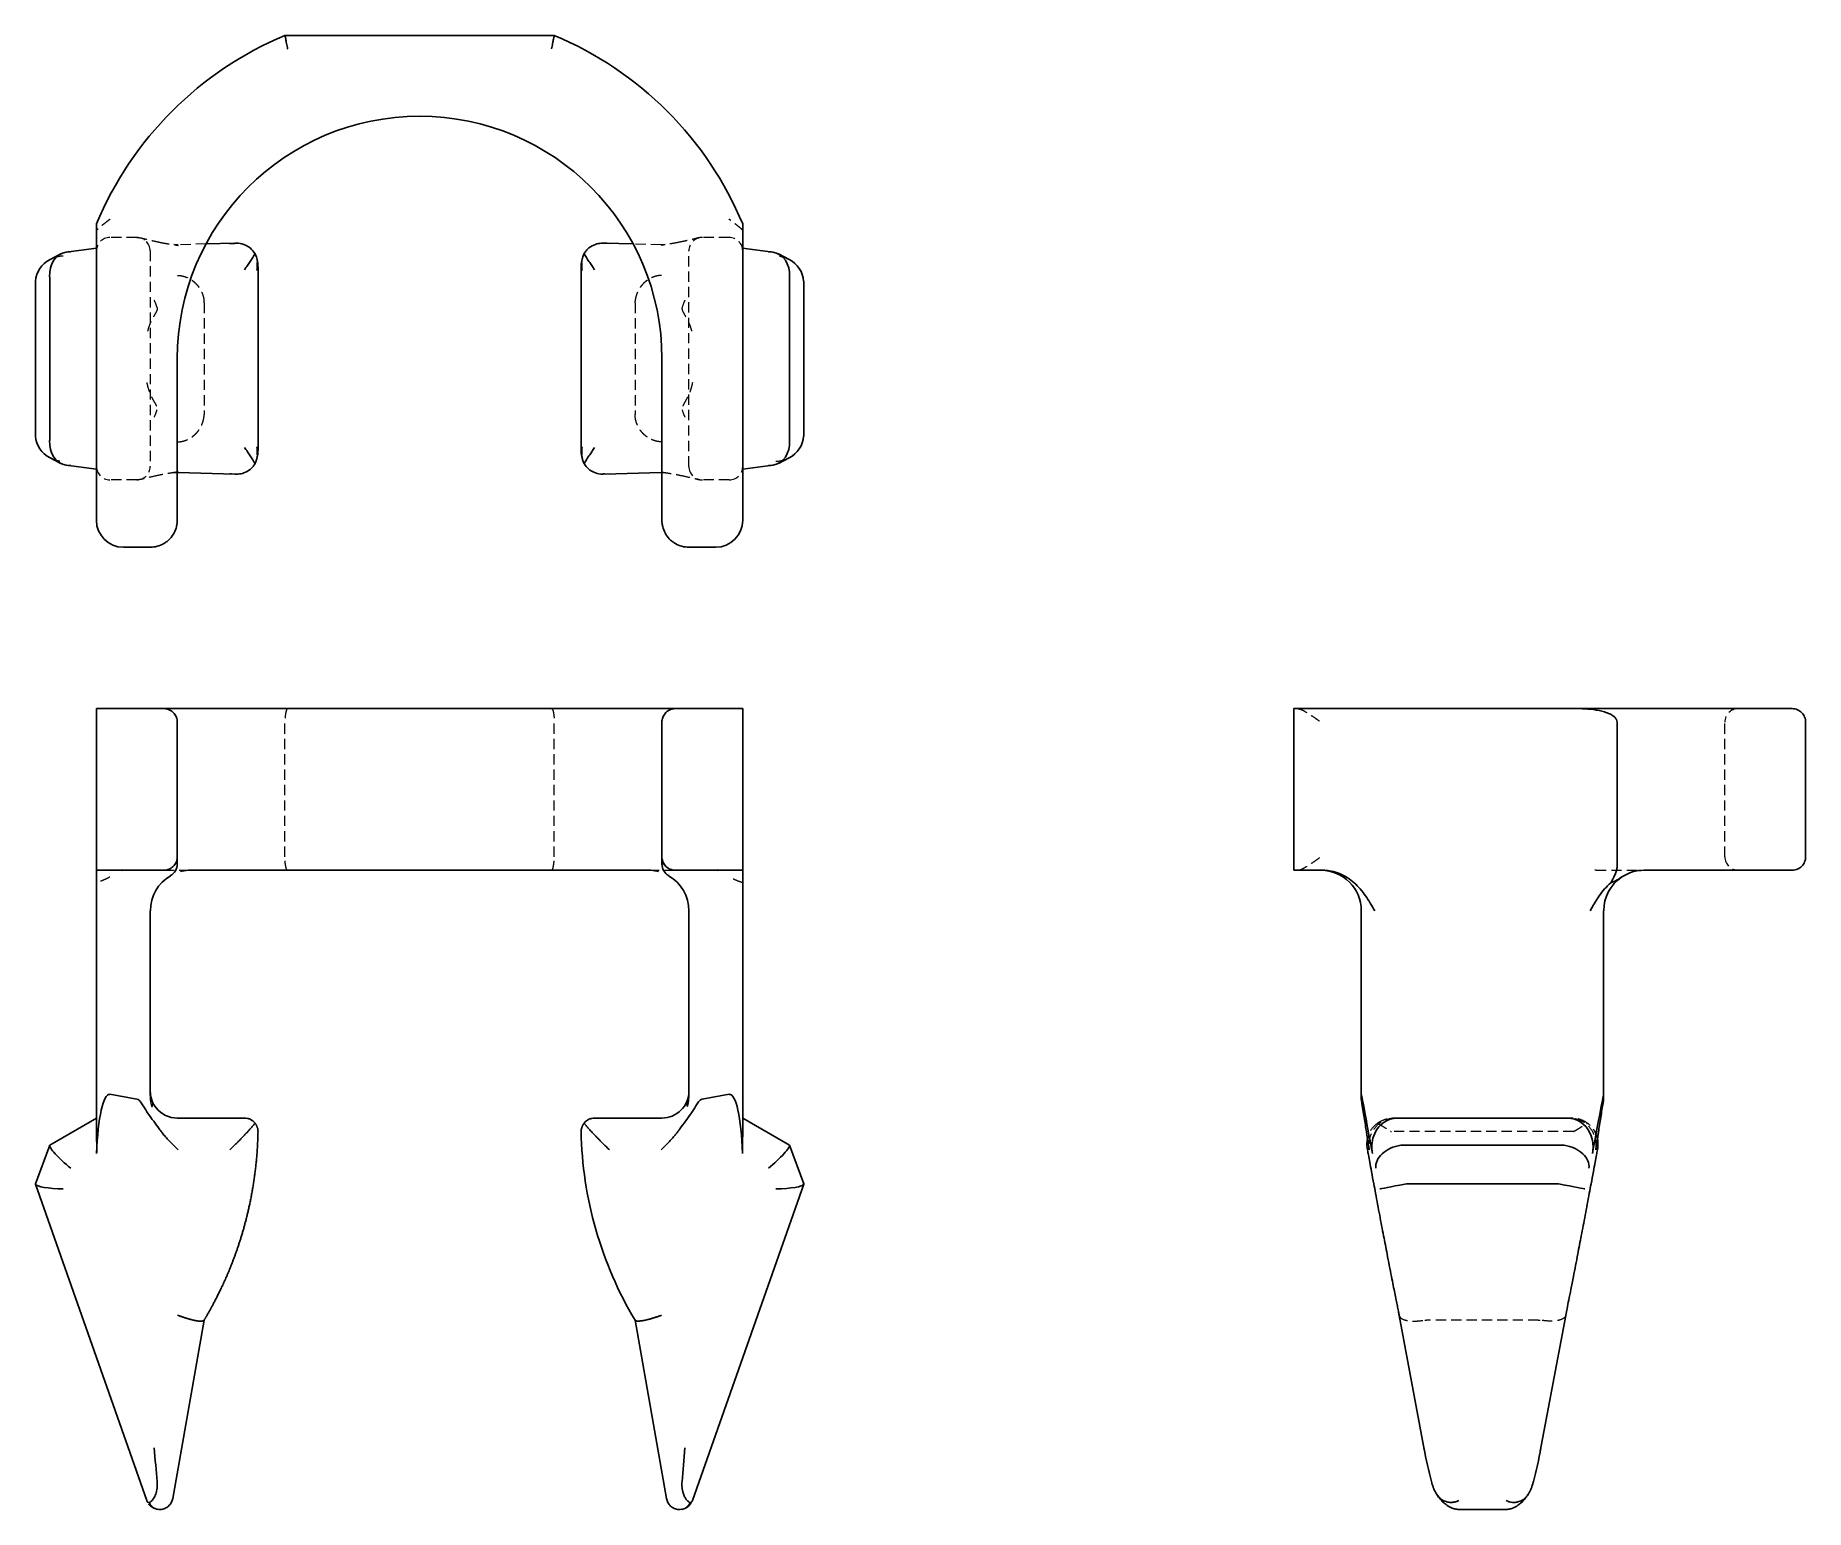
# Model space of a CAD drawing. Header units: millimetres. Extents: x 35 to 255, y 7 to 190.
import ezdxf

# ---------------------------------------------------------------- set-up
doc = ezdxf.new("R2010")
doc.units = ezdxf.units.MM
doc.linetypes.add('HIDDEN', pattern=[1.905, 1.27, -0.635])

msp = doc.modelspace()

# ---------------------------------------------------------------- linework, layer by layer
at = {"color": 7, "linetype": 'Continuous', "lineweight": 25}
for p, q in [((99.68, 189.69), (66.32, 189.69)), ((38.55, 162.63), (37.23, 161.94)), ((43, 163.36), (39.24, 162.85)), ((60.09, 163.97), (56.55, 163.86)), ((109.45, 163.86), (105.9, 163.97)), ((126.76, 162.85), (123, 163.36)), ((128.77, 161.94), (127.45, 162.63)), ((42.97, 161.34), (42.97, 129.65)), ((62.86, 160.57), (62.99, 160.93)), ((62.89, 160.66), (62.9, 161.57)), ((62.99, 160.93), (62.99, 138.39)), ((103.01, 160.93), (103.01, 138.39)), ((103.14, 160.57), (103.01, 160.93)), ((103.1, 161.57), (103.11, 160.66)), ((123.03, 161.34), (123.03, 129.65)), ((35.41, 140.46), (35.41, 158.86)), ((37.19, 159.43), (37.19, 139.89)), ((128.81, 159.43), (128.81, 139.89)), ((130.59, 140.46), (130.59, 158.86)), ((52.98, 129.65), (52.98, 149.66)), ((113.02, 149.66), (113.02, 129.65)), ((62.99, 138.39), (62.86, 138.75)), ((62.9, 137.75), (62.89, 138.66)), ((103.01, 138.39), (103.14, 138.75)), ((103.11, 138.66), (103.1, 137.75)), ((37.23, 137.38), (38.55, 136.69)), ((39.24, 136.47), (42.97, 135.96)), ((123.03, 135.96), (126.76, 136.47)), ((127.45, 136.69), (128.77, 137.38)), ((52.98, 135.56), (53.09, 135.57)), ((53.08, 135.57), (60.1, 135.35)), ((105.91, 135.35), (112.92, 135.57)), ((112.91, 135.57), (113.02, 135.57)), ((46.31, 126.31), (49.64, 126.31)), ((119.69, 126.31), (116.36, 126.31)), ((42.97, 106.32), (42.97, 86.31)), ((46.31, 106.32), (42.97, 106.32)), ((46.31, 106.32), (49.64, 106.32)), ((51.31, 106.32), (49.64, 106.32)), ((114.69, 106.32), (51.31, 106.32)), ((116.36, 106.32), (114.69, 106.32)), ((119.69, 106.32), (116.36, 106.32)), ((123.03, 106.32), (119.69, 106.32)), ((123.03, 86.31), (123.03, 106.32)), ((191.31, 106.32), (191.31, 86.31)), ((194.65, 106.32), (191.31, 106.32)), ((226.34, 106.32), (194.65, 106.32)), ((253.02, 106.32), (226.34, 106.32)), ((52.98, 87.98), (52.98, 104.65)), ((113.02, 104.65), (113.02, 87.98)), ((231.34, 86.66), (231.34, 104.65)), ((254.69, 87.98), (254.69, 104.65)), ((42.97, 86.31), (46.31, 86.31)), ((46.31, 86.31), (49.64, 86.31)), ((49.64, 86.31), (51.31, 86.31)), ((54.61, 86.31), (111.39, 86.31)), ((116.36, 86.31), (114.69, 86.31)), ((119.69, 86.31), (116.36, 86.31)), ((123.03, 86.31), (119.69, 86.31)), ((194.65, 86.31), (191.31, 86.31)), ((194.86, 86.31), (194.65, 86.31)), ((234.68, 86.31), (253.02, 86.31)), ((42.97, 53.72), (42.97, 81.3)), ((49.64, 81.3), (49.64, 58.43)), ((116.36, 81.3), (116.36, 58.43)), ((123.03, 53.72), (123.03, 81.3)), ((199.65, 81.3), (199.65, 58.56)), ((229.67, 58.56), (229.67, 81.3)), ((47.99, 57.97), (44.64, 58.56)), ((49.64, 58.68), (49.65, 58.15)), ((118.01, 57.97), (121.36, 58.56)), ((199.65, 57.97), (199.65, 58.56)), ((229.67, 58.56), (229.67, 57.97)), ((37.19, 52.28), (42.97, 55.62)), ((52.98, 55.62), (61.32, 55.62)), ((113.02, 55.62), (104.68, 55.62)), ((128.81, 52.28), (123.03, 55.62)), ((225.22, 55.62), (204.1, 55.62)), ((35.41, 47.47), (37.18, 52.26)), ((37.18, 52.26), (37.19, 52.28)), ((128.82, 52.26), (128.81, 52.28)), ((130.59, 47.47), (128.82, 52.26)), ((224.43, 52.28), (204.89, 52.28)), ((35.42, 47.43), (35.41, 47.47)), ((49.2, 8.26), (35.42, 47.43)), ((116.8, 8.26), (130.58, 47.43)), ((130.58, 47.43), (130.59, 47.47)), ((205.46, 47.47), (223.86, 47.47)), ((204.35, 31.2), (204.36, 31.17)), ((204.35, 31.16), (207.5, 14.35)), ((221.82, 14.35), (224.97, 31.16)), ((224.97, 31.2), (224.96, 31.17)), ((56.31, 30.6), (52.42, 8.51)), ((109.69, 30.6), (113.58, 8.51)), ((211.88, 7.14), (217.45, 7.14))]:
    msp.add_line(p, q, dxfattribs=at)
at = {"color": 7, "linetype": 'HIDDEN', "lineweight": 18}
for p, q in [((47.97, 164.67), (44.64, 164.67)), ((121.36, 164.67), (118.03, 164.67)), ((43, 163.33), (43, 163.29)), ((48.85, 164.42), (48.95, 164.43)), ((49.64, 163), (49.64, 136.32)), ((53.09, 163.75), (52.54, 163.79)), ((56.55, 163.86), (53.08, 163.75)), ((59.48, 163.9), (60.09, 163.93)), ((112.92, 163.75), (109.45, 163.86)), ((113.44, 163.8), (112.91, 163.75)), ((116.36, 136.32), (116.36, 163)), ((117.05, 164.43), (117.15, 164.42)), ((123, 163.33), (123, 163.29)), ((62.89, 160.56), (62.89, 160.66)), ((103.11, 160.66), (103.11, 160.56)), ((56.31, 156.58), (56.31, 142.74)), ((109.69, 156.58), (109.69, 142.74)), ((62.89, 138.66), (62.89, 138.76)), ((103.11, 138.76), (103.11, 138.66)), ((42.97, 135.96), (43, 135.96)), ((43, 135.99), (43, 136.03)), ((123, 135.99), (123, 136.03)), ((123, 135.96), (123.03, 135.96)), ((47.97, 134.65), (44.64, 134.65)), ((52.56, 135.52), (52.98, 135.56)), ((105.91, 135.39), (106.52, 135.42)), ((113.02, 135.57), (113.46, 135.53)), ((121.36, 134.65), (118.03, 134.65)), ((66.32, 87.98), (66.32, 104.65)), ((99.68, 87.98), (99.68, 104.65)), ((244.68, 87.98), (244.68, 104.65)), ((46.41, 86.31), (46.08, 86.24)), ((46.42, 86.31), (46.15, 86.37)), ((51.31, 86.31), (54.61, 86.31)), ((111.39, 86.31), (114.69, 86.31)), ((119.85, 86.37), (119.58, 86.31)), ((119.92, 86.24), (119.59, 86.31)), ((194.86, 86.31), (195.54, 86.31)), ((228.73, 86.31), (228.6, 86.31)), ((228.73, 86.31), (234.68, 86.31)), ((234.51, 86.3), (234.68, 86.31)), ((50.02, 57.41), (49.96, 57.44)), ((116.35, 58.25), (116.36, 58.79)), ((203.91, 55.62), (203.65, 55.62)), ((204.1, 55.62), (203.91, 55.62)), ((225.41, 55.62), (225.22, 55.62)), ((225.67, 55.62), (225.41, 55.62)), ((225.93, 53.95), (203.39, 53.95)), ((221.58, 30.6), (207.74, 30.6)), ((49.2, 8.25), (49.2, 8.26)), ((115.48, 7.17), (115.58, 7.18)), ((116.8, 8.25), (116.8, 8.26))]:
    msp.add_line(p, q, dxfattribs=at)
at = {"color": 7, "linetype": 'HIDDEN', "lineweight": 18, "flags": 128}
msp.add_lwpolyline([(231.92, 85.48), (232.4, 85.76), (232.74, 85.92)], dxfattribs=at)
at = {"color": 7, "linetype": 'Continuous', "lineweight": 25}
for centre, radius, start, end in [((83, 149.66), 43.36, 112.6199, 157.3801), ((83, 149.66), 43.36, 22.6199, 67.3801), ((83, 149.66), 30.02, 0, 180), ((46.31, 129.65), 3.34, 180, 270), ((119.69, 129.65), 3.34, 270, 0), ((49.64, 129.65), 3.34, 270, 300), ((116.36, 129.65), 3.34, 240, 270), ((54.65, 81.3), 5, 120, 180), ((111.35, 81.3), 5, 360, 60), ((194.65, 81.3), 5, 360, 90), ((234.68, 81.3), 5, 123.402, 180)]:
    msp.add_arc(centre, radius, start, end, dxfattribs=at)
at = {"color": 7, "linetype": 'HIDDEN', "lineweight": 18}
for centre, start, end in [((44.64, 163), 90, 180), ((47.97, 163), 0, 90), ((118.03, 163), 90, 180), ((121.36, 163), 0, 90), ((44.64, 136.32), 180, 270), ((47.97, 136.32), 270, 0), ((118.03, 136.32), 180, 270), ((121.36, 136.32), 270, 0), ((246.35, 104.65), 90, 180), ((246.35, 87.98), 180, 270)]:
    msp.add_arc(centre, 1.67, start, end, dxfattribs=at)
at = {"color": 7, "linetype": 'Continuous', "lineweight": 25}
for centre, major_axis, ratio, start_param, end_param in [((39.9, 159.57), (-1.02, 3.2), 0.791718, 6.145943, 7.542078), ((126.1, 159.57), (1.02, 3.2), 0.791718, 5.024293, 6.420428), ((38.96, 159.08), (3.54, 0.05), 0.927222, 2.067912, 3.068084), ((127.04, 159.08), (3.54, -0.05), 0.927222, 0.073508, 1.073681), ((37.14, 158.13), (-0.48, 3.46), 0.481637, 1.171481, 1.292958), ((35.38, 158.95), (0.35, 3.39), 0.525084, 4.907709, 5.014552), ((130.62, 158.95), (-0.35, 3.39), 0.525084, 1.268633, 1.375476), ((128.86, 158.13), (0.48, 3.46), 0.481637, 4.990227, 5.111705), ((37.14, 141.19), (0.48, 3.46), 0.481637, 1.848635, 1.970112), ((128.86, 141.19), (-0.48, 3.46), 0.481637, 4.313073, 4.434551), ((38.96, 140.24), (3.54, -0.05), 0.927222, 3.215101, 4.215273), ((39.9, 139.75), (1.02, 3.2), 0.791718, 1.8827, 3.278835), ((35.38, 140.37), (-0.35, 3.39), 0.525084, 4.410225, 4.517069), ((126.1, 139.75), (-1.02, 3.2), 0.791718, 3.00435, 4.400485), ((127.04, 140.24), (3.54, 0.05), 0.927222, 5.209505, 6.209677), ((130.62, 140.37), (0.35, 3.39), 0.525084, 1.766116, 1.87296), ((44.64, 49.37), (-0.06, 9.19), 0.18131, 6.250105, 7.647376), ((121.36, 49.37), (0.06, 9.19), 0.18131, 4.918995, 6.316266), ((201.32, 49.37), (-1.67, 9.19), 0.005618, 4.916888, 6.314159), ((228, 49.37), (1.67, 9.19), 0.005618, 6.252211, 7.649483), ((204.33, 51.77), (-0.89, 3.77), 0.860012, 6.082171, 7.120805), ((224.99, 51.77), (0.89, 3.77), 0.860012, 5.445565, 6.484199), ((39.9, 50), (2.71, -2.28), 0.14817, 3.195014, 4.798262), ((126.1, 50), (2.71, 2.28), 0.14817, 4.626516, 6.229764), ((204.75, 50), (3.26, 0.7), 0.67758, 1.490738, 3.093986), ((205.37, 47.38), (-0.88, 4.86), 0.673872, 6.162004, 6.268847), ((223.95, 47.38), (0.88, 4.86), 0.673872, 0.014338, 0.121181), ((224.57, 50), (3.26, -0.7), 0.67758, 0.047606, 1.650854), ((38.96, 47.44), (3.54, -0.03), 0.168511, 3.202331, 4.684102), ((127.04, 47.44), (3.54, 0.03), 0.168511, 4.740676, 6.222447), ((205.24, 47.44), (3.28, 0.6), 0.007885, 1.626417, 3.108187), ((206.19, 42.54), (-1.32, 4.85), 0.661427, 6.10555, 6.227028), ((223.13, 42.54), (1.32, 4.85), 0.661427, 0.056157, 0.177635), ((224.08, 47.44), (3.28, -0.6), 0.007885, 0.033406, 1.515176), ((50.24, 15.36), (-1.07, 13.1), 0.011675, 1.615309, 1.940832), ((115.76, 15.36), (1.07, 13.1), 0.011675, 4.342353, 4.667876), ((210.7, 15.36), (-2.34, 13.09), 0.250811, 1.571481, 1.897004), ((218.62, 15.36), (2.34, 13.09), 0.250811, 4.386181, 4.711704)]:
    msp.add_ellipse(centre, major_axis=major_axis, ratio=ratio, start_param=start_param, end_param=end_param, dxfattribs=at)
at = {"color": 7, "linetype": 'HIDDEN', "lineweight": 18}
for centre, major_axis, ratio, start_param, end_param in [((38.96, 159.08), (3.54, 0.05), 0.927222, 1.586314, 2.067912), ((39.9, 159.57), (-1.02, 3.2), 0.791718, 5.93883, 6.145943), ((126.1, 159.57), (1.02, 3.2), 0.791718, 0.137243, 0.344355), ((127.04, 159.08), (3.54, -0.05), 0.927222, 1.073681, 1.555279), ((50.24, 153.62), (-0.74, 4.03), 0.196605, 5.301764, 5.627287), ((115.76, 153.62), (0.74, 4.03), 0.196605, 0.655898, 0.981421), ((50.24, 145.7), (0.74, 4.03), 0.196605, 3.797491, 4.123014), ((115.76, 145.7), (-0.74, 4.03), 0.196605, 2.160172, 2.485695), ((38.96, 140.24), (3.54, -0.05), 0.927222, 4.215273, 4.696871), ((39.9, 139.75), (1.02, 3.2), 0.791718, 3.278835, 3.485948), ((126.1, 139.75), (-1.02, 3.2), 0.791718, 2.797237, 3.00435), ((127.04, 140.24), (3.54, 0.05), 0.927222, 4.727907, 5.209505)]:
    msp.add_ellipse(centre, major_axis=major_axis, ratio=ratio, start_param=start_param, end_param=end_param, dxfattribs=at)
at = {"color": 7, "linetype": 'Continuous', "lineweight": 25}
for points, knots in [([(66.66, 188.02), (66.66, 188.03), (66.66, 188.03), (66.63, 188.15), (66.61, 188.26), (66.56, 188.48), (66.54, 188.59), (66.48, 188.89), (66.45, 189.07), (66.39, 189.37), (66.36, 189.49), (66.33, 189.65), (66.32, 189.69), (66.32, 189.69)], [-0.00032414, -0.00032414, -0.00032414, -0.00032414, 0, 0, 0.01045443, 0.01045443, 0.02089059, 0.02089059, 0.04067055, 0.04067055, 0.06005514, 0.06005514, 0.07924553, 0.07924553, 0.07924553, 0.07924553]), ([(99.34, 188.02), (99.34, 188.03), (99.34, 188.03), (99.37, 188.15), (99.39, 188.26), (99.44, 188.48), (99.46, 188.59), (99.52, 188.89), (99.55, 189.07), (99.61, 189.37), (99.64, 189.49), (99.67, 189.65), (99.68, 189.69), (99.68, 189.69)], [-0.07951135, -0.07951135, -0.07951135, -0.07951135, -0.07918745, -0.07918745, -0.06874068, -0.06874068, -0.05831217, -0.05831217, -0.03854671, -0.03854671, -0.01917633, -0.01917633, 0, 0, 0, 0]), ([(42.97, 166.34), (42.97, 166.34), (42.97, 166.3), (42.97, 166.19), (42.97, 166.11), (42.97, 165.86), (42.97, 165.65), (42.97, 165.23), (42.97, 165.01), (42.97, 164.56), (42.97, 164.33), (42.97, 163.65), (42.97, 163.19), (42.97, 162.27), (42.97, 161.8), (42.97, 161.34)], [0, 0, 0, 0, 0.0625, 0.0625, 0.125, 0.125, 0.25, 0.25, 0.375, 0.375, 0.5, 0.5, 0.75, 0.75, 1, 1, 1, 1]), ([(123.03, 161.34), (123.03, 161.8), (123.03, 162.27), (123.03, 163.19), (123.03, 163.65), (123.03, 164.34), (123.03, 164.57), (123.03, 165.02), (123.03, 165.24), (123.03, 165.55), (123.03, 165.65), (123.03, 165.85), (123.03, 165.95), (123.03, 166.12), (123.03, 166.19), (123.03, 166.3), (123.03, 166.34), (123.03, 166.34)], [0, 0, 0, 0, 0.25, 0.25, 0.5, 0.5, 0.625, 0.625, 0.75, 0.75, 0.8125, 0.8125, 0.875, 0.875, 0.9375, 0.9375, 1, 1, 1, 1]), ([(60.09, 163.93), (60.25, 163.95), (60.71, 163.99), (61.37, 163.78), (62.1, 163.38), (62.44, 162.91), (62.62, 162.66)], [0, 0, 0, 0, 0.164645, 0.474793, 0.720019, 1, 1, 1, 1]), ([(62.62, 162.66), (62.45, 162.35), (62.24, 162.03), (61.9, 161.53), (61.79, 161.36), (61.55, 161.02), (61.44, 160.84), (61.32, 160.67)], [0, 0, 0, 0, 0.5, 0.5, 0.75, 0.75, 1, 1, 1, 1]), ([(62.99, 160.93), (62.99, 160.94), (62.99, 160.96), (62.99, 160.99), (62.99, 161.03), (62.98, 161.08), (62.98, 161.15), (62.98, 161.23), (62.97, 161.32), (62.96, 161.42), (62.95, 161.54), (62.93, 161.67), (62.89, 161.86), (62.83, 162.11), (62.74, 162.4), (62.66, 162.58), (62.62, 162.66)], [0, 0, 0, 0, 0.00858, 0.024253, 0.047184, 0.07742, 0.11498, 0.159873, 0.212106, 0.271681, 0.338601, 0.412867, 0.494481, 0.67828, 0.846769, 1, 1, 1, 1]), ([(103.01, 160.93), (103.01, 160.94), (103.01, 160.95), (103.01, 160.98), (103.01, 161.02), (103.02, 161.06), (103.02, 161.12), (103.02, 161.19), (103.03, 161.27), (103.04, 161.41), (103.06, 161.59), (103.11, 161.85), (103.17, 162.11), (103.27, 162.4), (103.34, 162.58), (103.38, 162.66)], [0, 0, 0, 0, 0.007286, 0.020858, 0.040851, 0.067303, 0.100231, 0.139647, 0.185557, 0.237969, 0.379455, 0.494483, 0.679949, 0.848443, 1, 1, 1, 1]), ([(105.9, 163.97), (105.77, 163.97), (105.5, 163.97), (105.13, 163.92), (104.6, 163.77), (104.1, 163.51), (103.65, 163.08), (103.47, 162.8), (103.38, 162.66)], [0, 0, 0, 0, 0.133061, 0.274738, 0.395105, 0.704045, 0.852829, 1, 1, 1, 1]), ([(103.38, 162.66), (103.55, 162.35), (103.76, 162.03), (104.1, 161.53), (104.21, 161.36), (104.45, 161.02), (104.56, 160.84), (104.68, 160.67)], [0, 0, 0, 0, 0.5, 0.5, 0.75, 0.75, 1, 1, 1, 1]), ([(62.62, 136.66), (62.45, 136.97), (62.24, 137.29), (61.9, 137.8), (61.79, 137.97), (61.55, 138.31), (61.44, 138.48), (61.32, 138.65)], [0, 0, 0, 0, 0.5, 0.5, 0.75, 0.75, 1, 1, 1, 1]), ([(62.62, 136.66), (62.64, 136.71), (62.69, 136.81), (62.75, 136.97), (62.81, 137.15), (62.86, 137.33), (62.9, 137.52), (62.93, 137.69), (62.96, 137.84), (62.97, 137.97), (62.98, 138.09), (62.98, 138.18), (62.98, 138.26), (62.99, 138.32), (62.99, 138.36), (62.99, 138.38), (62.99, 138.39)], [0, 0, 0, 0, 0.090587, 0.186977, 0.289184, 0.397222, 0.511099, 0.608735, 0.695521, 0.771458, 0.83655, 0.890802, 0.934226, 0.966841, 0.988699, 1, 1, 1, 1]), ([(103.38, 136.66), (103.36, 136.71), (103.31, 136.81), (103.25, 136.97), (103.19, 137.15), (103.14, 137.33), (103.1, 137.53), (103.06, 137.74), (103.04, 137.93), (103.02, 138.08), (103.02, 138.18), (103.02, 138.26), (103.01, 138.32), (103.01, 138.36), (103.01, 138.38), (103.01, 138.39)], [0, 0, 0, 0, 0.089246, 0.184967, 0.287181, 0.395896, 0.511111, 0.625446, 0.766064, 0.833227, 0.889076, 0.933631, 0.966914, 0.988976, 1, 1, 1, 1]), ([(103.38, 136.66), (103.55, 136.97), (103.76, 137.29), (104.1, 137.8), (104.21, 137.97), (104.45, 138.31), (104.56, 138.48), (104.68, 138.65)], [0, 0, 0, 0, 0.5, 0.5, 0.75, 0.75, 1, 1, 1, 1]), ([(62.62, 136.66), (62.53, 136.52), (62.35, 136.24), (61.9, 135.81), (61.4, 135.55), (60.87, 135.4), (60.5, 135.35), (60.23, 135.35), (60.1, 135.35)], [0, 0, 0, 0, 0.147171, 0.295955, 0.604895, 0.725262, 0.866939, 1, 1, 1, 1]), ([(103.38, 136.66), (103.56, 136.41), (103.9, 135.94), (104.63, 135.54), (105.29, 135.33), (105.75, 135.38), (105.91, 135.39)], [0, 0, 0, 0, 0.279981, 0.525207, 0.835355, 1, 1, 1, 1]), ([(51.31, 126.76), (51.45, 126.84), (51.59, 126.93), (51.84, 127.13), (51.96, 127.24), (52.28, 127.58), (52.45, 127.82), (52.72, 128.33), (52.82, 128.58), (52.91, 128.98), (52.94, 129.11), (52.97, 129.38), (52.98, 129.51), (52.98, 129.65)], [0, 0, 0, 0, 0.125, 0.125, 0.25, 0.25, 0.5, 0.5, 0.75, 0.75, 0.875, 0.875, 1, 1, 1, 1]), ([(114.69, 126.76), (114.55, 126.84), (114.41, 126.93), (114.16, 127.13), (114.04, 127.24), (113.72, 127.58), (113.55, 127.82), (113.28, 128.33), (113.18, 128.58), (113.09, 128.98), (113.06, 129.11), (113.03, 129.38), (113.02, 129.51), (113.02, 129.65)], [0, 0, 0, 0, 0.125, 0.125, 0.25, 0.25, 0.5, 0.5, 0.75, 0.75, 0.875, 0.875, 1, 1, 1, 1]), ([(51.31, 106.32), (51.45, 106.32), (51.59, 106.3), (51.84, 106.24), (51.96, 106.2), (52.28, 106.03), (52.45, 105.89), (52.72, 105.57), (52.82, 105.4), (52.91, 105.13), (52.94, 105.03), (52.97, 104.84), (52.98, 104.75), (52.98, 104.65)], [0, 0, 0, 0, 0.125, 0.125, 0.25, 0.25, 0.5, 0.5, 0.75, 0.75, 0.875, 0.875, 1, 1, 1, 1]), ([(114.69, 106.32), (114.55, 106.32), (114.41, 106.3), (114.16, 106.24), (114.04, 106.2), (113.72, 106.03), (113.55, 105.89), (113.28, 105.57), (113.18, 105.4), (113.09, 105.13), (113.06, 105.03), (113.03, 104.84), (113.02, 104.75), (113.02, 104.65)], [0, 0, 0, 0, 0.125, 0.125, 0.25, 0.25, 0.5, 0.5, 0.75, 0.75, 0.875, 0.875, 1, 1, 1, 1]), ([(226.34, 106.32), (226.8, 106.32), (227.27, 106.31), (228.19, 106.23), (228.65, 106.18), (229.34, 106.04), (229.57, 105.98), (230.02, 105.84), (230.24, 105.76), (230.55, 105.61), (230.65, 105.55), (230.85, 105.42), (230.95, 105.35), (231.12, 105.19), (231.19, 105.1), (231.3, 104.89), (231.34, 104.77), (231.34, 104.65)], [0, 0, 0, 0, 0.25, 0.25, 0.5, 0.5, 0.625, 0.625, 0.75, 0.75, 0.8125, 0.8125, 0.875, 0.875, 0.9375, 0.9375, 1, 1, 1, 1]), ([(253.02, 106.32), (253.03, 106.32), (253.03, 106.32), (253.15, 106.32), (253.26, 106.31), (253.48, 106.26), (253.59, 106.23), (253.89, 106.09), (254.07, 105.97), (254.37, 105.66), (254.49, 105.48), (254.65, 105.08), (254.69, 104.87), (254.69, 104.65)], [-0.07951135, -0.07951135, -0.07951135, -0.07951135, -0.07918745, -0.07918745, -0.06874068, -0.06874068, -0.05831217, -0.05831217, -0.03854671, -0.03854671, -0.01917633, -0.01917633, 0, 0, 0, 0]), ([(51.31, 86.31), (51.45, 86.31), (51.59, 86.33), (51.84, 86.39), (51.96, 86.43), (52.28, 86.6), (52.45, 86.74), (52.72, 87.06), (52.82, 87.23), (52.91, 87.5), (52.94, 87.6), (52.97, 87.79), (52.98, 87.88), (52.98, 87.98)], [0, 0, 0, 0, 0.125, 0.125, 0.25, 0.25, 0.5, 0.5, 0.75, 0.75, 0.875, 0.875, 1, 1, 1, 1]), ([(52.98, 87.08), (52.98, 87.08), (52.98, 87.35), (52.98, 87.69), (52.98, 87.79), (52.98, 87.93), (52.98, 87.98), (52.98, 87.98)], [0, 0, 0, 0, 0.5, 0.5, 0.75, 0.75, 1, 1, 1, 1]), ([(114.69, 86.31), (114.55, 86.31), (114.41, 86.33), (114.16, 86.39), (114.04, 86.43), (113.72, 86.6), (113.55, 86.74), (113.28, 87.06), (113.18, 87.23), (113.09, 87.5), (113.06, 87.6), (113.03, 87.79), (113.02, 87.88), (113.02, 87.98)], [0, 0, 0, 0, 0.125, 0.125, 0.25, 0.25, 0.5, 0.5, 0.75, 0.75, 0.875, 0.875, 1, 1, 1, 1]), ([(113.02, 87.98), (113.02, 87.98), (113.02, 87.8), (113.02, 87.47), (113.02, 87.34), (113.02, 87.15), (113.02, 87.08), (113.02, 87.08)], [0, 0, 0, 0, 0.5, 0.5, 0.75, 0.75, 1, 1, 1, 1]), ([(253.02, 86.31), (253.03, 86.31), (253.03, 86.31), (253.15, 86.31), (253.26, 86.32), (253.48, 86.37), (253.59, 86.4), (253.89, 86.54), (254.07, 86.66), (254.37, 86.97), (254.49, 87.15), (254.65, 87.55), (254.69, 87.76), (254.69, 87.98)], [-0.00032414, -0.00032414, -0.00032414, -0.00032414, 0, 0, 0.01045443, 0.01045443, 0.02089059, 0.02089059, 0.04067055, 0.04067055, 0.06005514, 0.06005514, 0.07924553, 0.07924553, 0.07924553, 0.07924553]), ([(42.97, 86.31), (42.97, 86.31), (42.97, 86.27), (42.97, 86.13), (42.97, 86.02), (42.97, 85.75), (42.97, 85.59), (42.97, 85.2), (42.97, 84.99), (42.97, 84.51), (42.97, 84.26), (42.97, 83.72), (42.97, 83.43), (42.97, 82.85), (42.97, 82.54), (42.97, 81.93), (42.97, 81.61), (42.97, 81.3)], [0, 0, 0, 0, 0.125, 0.125, 0.25, 0.25, 0.375, 0.375, 0.5, 0.5, 0.625, 0.625, 0.75, 0.75, 0.875, 0.875, 1, 1, 1, 1]), ([(52.98, 87.08), (52.98, 86.79), (52.9, 86.5), (52.61, 86), (52.4, 85.78), (52.14, 85.64)], [0, 0, 0, 0, 0.5, 0.5, 1, 1, 1, 1]), ([(123.03, 86.31), (123.03, 86.31), (123.03, 86.27), (123.03, 86.13), (123.03, 86.02), (123.03, 85.75), (123.03, 85.59), (123.03, 85.2), (123.03, 84.99), (123.03, 84.51), (123.03, 84.26), (123.03, 83.72), (123.03, 83.43), (123.03, 82.85), (123.03, 82.54), (123.03, 81.93), (123.03, 81.61), (123.03, 81.3)], [0, 0, 0, 0, 0.125, 0.125, 0.25, 0.25, 0.375, 0.375, 0.5, 0.5, 0.625, 0.625, 0.75, 0.75, 0.875, 0.875, 1, 1, 1, 1]), ([(194.86, 86.31), (195.22, 86.31), (195.58, 86.27), (196.28, 86.13), (196.63, 86.02), (197.29, 85.75), (197.61, 85.59), (198.22, 85.2), (198.51, 84.99), (199.04, 84.51), (199.29, 84.26), (199.76, 83.72), (199.98, 83.43), (200.39, 82.85), (200.58, 82.54), (200.96, 81.93), (201.14, 81.61), (201.32, 81.3)], [0, 0, 0, 0, 0.125, 0.125, 0.25, 0.25, 0.375, 0.375, 0.5, 0.5, 0.625, 0.625, 0.75, 0.75, 0.875, 0.875, 1, 1, 1, 1]), ([(231.33, 86.66), (231.33, 86.48), (231.29, 86.32), (231.18, 85.99), (231.11, 85.83), (230.88, 85.36), (230.71, 85.06), (230.55, 84.75)], [0, 0, 0, 0, 0.25, 0.25, 0.5, 0.5, 1, 1, 1, 1]), ([(231.92, 85.48), (232.77, 86.02), (233.74, 86.31), (234.68, 86.31), (234.68, 86.31), (234.68, 86.31), (234.68, 86.31)], [0.2508057, 0.2508057, 0.2508057, 0.2508057, 0.3784446, 0.3784446, 0.3784446, 0.3784853, 0.3784853, 0.3784853, 0.3784853]), ([(230.55, 84.75), (230.01, 84.28), (229.55, 83.73), (228.93, 82.85), (228.74, 82.54), (228.46, 82.08), (228.37, 81.93), (228.18, 81.62), (228.09, 81.46), (228, 81.3)], [0, 0, 0, 0, 0.5, 0.5, 0.75, 0.75, 0.875, 0.875, 1, 1, 1, 1]), ([(230.55, 84.75), (230.6, 84.77), (230.7, 84.8), (230.84, 84.86), (230.97, 84.91), (231.1, 84.97), (231.22, 85.04), (231.34, 85.1), (231.46, 85.17), (231.57, 85.25), (231.69, 85.32), (231.8, 85.4), (231.88, 85.45), (231.92, 85.48)], [0, 0, 0, 0, 0.094858, 0.1884944, 0.2810484, 0.3726571, 0.463461, 0.5536072, 0.6432494, 0.7325468, 0.8216621, 0.9107589, 1, 1, 1, 1]), ([(50.75, 54.29), (50.31, 54.92), (49.82, 55.53), (49.18, 56.48), (48.97, 56.81), (48.66, 57.3), (48.56, 57.46), (48.38, 57.69), (48.32, 57.76), (48.18, 57.89), (48.09, 57.95), (47.99, 57.97)], [0, 0, 0, 0, 0.5, 0.5, 0.75, 0.75, 0.875, 0.875, 0.9375, 0.9375, 1, 1, 1, 1]), ([(52.98, 55.62), (51.98, 55.62), (50.25, 56.46), (49.64, 58.21), (49.64, 58.95)], [0, 0, 0, 0, 0.571429, 1, 1, 1, 1]), ([(113.02, 55.62), (113.46, 55.62), (113.89, 55.71), (114.7, 56.04), (115.07, 56.29), (115.69, 56.9), (115.94, 57.27), (116.27, 58.08), (116.36, 58.52), (116.36, 58.95)], [0, 0, 0, 0, 0.25, 0.25, 0.5, 0.5, 0.75, 0.75, 1, 1, 1, 1]), ([(115.25, 54.29), (115.69, 54.92), (116.18, 55.53), (116.82, 56.48), (117.03, 56.81), (117.34, 57.3), (117.44, 57.46), (117.62, 57.69), (117.68, 57.76), (117.82, 57.89), (117.91, 57.95), (118.01, 57.97)], [0, 0, 0, 0, 0.5, 0.5, 0.75, 0.75, 0.875, 0.875, 0.9375, 0.9375, 1, 1, 1, 1]), ([(116.07, 57.5), (116.07, 57.5), (116.05, 57.55), (116.01, 57.48), (115.98, 57.41)], [0, 0, 0, 0, 0.049898, 1, 1, 1, 1]), ([(116.36, 58.43), (116.34, 58.12), (116.32, 57.65), (116.2, 57.21), (116.16, 57.07)], [0, 0, 0, 0, 0.6679424, 1, 1, 1, 1]), ([(200.23, 54.29), (200.13, 54.92), (200.03, 55.53), (199.88, 56.48), (199.83, 56.81), (199.75, 57.3), (199.72, 57.46), (199.69, 57.69), (199.68, 57.76), (199.66, 57.89), (199.65, 57.95), (199.65, 57.97)], [0, 0, 0, 0, 0.5, 0.5, 0.75, 0.75, 0.875, 0.875, 0.9375, 0.9375, 1, 1, 1, 1]), ([(229.67, 57.97), (229.67, 57.95), (229.66, 57.89), (229.64, 57.76), (229.63, 57.69), (229.6, 57.46), (229.57, 57.3), (229.49, 56.81), (229.44, 56.48), (229.34, 55.85), (229.29, 55.53), (229.19, 54.91), (229.14, 54.61), (229.09, 54.29)], [0, 0, 0, 0, 0.0625, 0.0625, 0.125, 0.125, 0.25, 0.25, 0.5, 0.5, 0.75, 0.75, 1, 1, 1, 1]), ([(62.62, 54.99), (62.6, 54.96), (62.55, 54.9), (62.46, 54.79), (62.37, 54.68), (62.27, 54.56), (62.17, 54.44), (62.05, 54.31), (61.93, 54.17), (61.8, 54.03), (61.67, 53.88), (61.52, 53.73), (61.37, 53.57), (61.2, 53.38), (60.99, 53.17), (60.74, 52.91), (60.46, 52.63), (60.16, 52.33), (59.83, 52.01), (59.6, 51.8), (59.48, 51.69)], [0, 0, 0, 0, 0.0357832, 0.0724985, 0.1101848, 0.1488792, 0.1886184, 0.2294405, 0.2713784, 0.3144585, 0.3587004, 0.4041182, 0.4507212, 0.4985146, 0.5656738, 0.6394898, 0.7199023, 0.8068368, 0.9002193, 1, 1, 1, 1]), ([(62.62, 54.99), (62.45, 55.21), (62.24, 55.36), (61.9, 55.52), (61.79, 55.56), (61.55, 55.61), (61.44, 55.62), (61.32, 55.62)], [0, 0, 0, 0, 0.5, 0.5, 0.75, 0.75, 1, 1, 1, 1]), ([(62.62, 54.99), (62.64, 54.96), (62.69, 54.9), (62.75, 54.81), (62.81, 54.7), (62.86, 54.59), (62.9, 54.47), (62.93, 54.37), (62.96, 54.27), (62.97, 54.19), (62.98, 54.12), (62.98, 54.06), (62.98, 54.01), (62.99, 53.98), (62.99, 53.96), (62.99, 53.95), (62.99, 53.95)], [0, 0, 0, 0, 0.090587, 0.186977, 0.289184, 0.397222, 0.511099, 0.608735, 0.695521, 0.771458, 0.83655, 0.890802, 0.934226, 0.966841, 0.988699, 1, 1, 1, 1]), ([(103.38, 54.99), (103.36, 54.96), (103.31, 54.9), (103.25, 54.81), (103.19, 54.7), (103.14, 54.59), (103.1, 54.47), (103.06, 54.33), (103.04, 54.22), (103.02, 54.12), (103.02, 54.06), (103.02, 54.01), (103.01, 53.98), (103.01, 53.96), (103.01, 53.95), (103.01, 53.95)], [0, 0, 0, 0, 0.089246, 0.184967, 0.287181, 0.395896, 0.511111, 0.625446, 0.766064, 0.833227, 0.889076, 0.933631, 0.966914, 0.988976, 1, 1, 1, 1]), ([(103.38, 54.99), (103.55, 55.21), (103.76, 55.36), (104.1, 55.52), (104.21, 55.56), (104.45, 55.61), (104.56, 55.62), (104.68, 55.62)], [0, 0, 0, 0, 0.5, 0.5, 0.75, 0.75, 1, 1, 1, 1]), ([(103.38, 54.99), (103.4, 54.96), (103.44, 54.91), (103.51, 54.82), (103.59, 54.73), (103.67, 54.63), (103.76, 54.53), (103.87, 54.4), (104.01, 54.24), (104.19, 54.04), (104.4, 53.82), (104.63, 53.57), (104.89, 53.3), (105.17, 53.02), (105.47, 52.71), (105.8, 52.38), (106.15, 52.03), (106.39, 51.81), (106.52, 51.69)], [0, 0, 0, 0, 0.03075, 0.062154, 0.094242, 0.12704, 0.160572, 0.194862, 0.250579, 0.311646, 0.378147, 0.450149, 0.527705, 0.610855, 0.699635, 0.794071, 0.894186, 1, 1, 1, 1]), ([(42.97, 53.72), (42.97, 53.33), (43, 52.93), (43.01, 52.3), (43.01, 52.09), (43.01, 51.67), (43, 51.46), (43, 51.25)], [0, 0, 0, 0, 0.5, 0.5, 0.75, 0.75, 1, 1, 1, 1]), ([(53.08, 51.69), (52.83, 51.94), (52.42, 52.35), (51.87, 52.91), (51.44, 53.39), (51.07, 53.84), (50.85, 54.14), (50.75, 54.29)], [0, 0, 0, 0, 0.30202, 0.498256, 0.67873, 0.845844, 1, 1, 1, 1]), ([(62.99, 53.95), (62.98, 53.72), (62.97, 53.28), (62.94, 52.61), (62.91, 51.95), (62.87, 51.3), (62.81, 50.66), (62.75, 50.03), (62.69, 49.41), (62.61, 48.8), (62.53, 48.2), (62.45, 47.61), (62.35, 47.04), (62.25, 46.47), (62.15, 45.91), (62.04, 45.37), (61.93, 44.83), (61.81, 44.31), (61.69, 43.79), (61.57, 43.29), (61.44, 42.79), (61.31, 42.31), (61.18, 41.84), (61.05, 41.38), (60.91, 40.93), (60.77, 40.48), (60.63, 40.05), (60.49, 39.63), (60.35, 39.22), (60.21, 38.82), (60.07, 38.43), (59.92, 38.05), (59.78, 37.68), (59.64, 37.32), (59.5, 36.97), (59.36, 36.63), (59.22, 36.3), (59.08, 35.98), (58.94, 35.67), (58.81, 35.37), (58.68, 35.08), (58.55, 34.8), (58.42, 34.53), (58.29, 34.26), (58.17, 34.01), (58.04, 33.76), (57.93, 33.53), (57.81, 33.3), (57.7, 33.08), (57.59, 32.87), (57.48, 32.67), (57.38, 32.48), (57.28, 32.3), (57.19, 32.13), (57.1, 31.96), (57.01, 31.81), (56.93, 31.66), (56.85, 31.52), (56.78, 31.39), (56.7, 31.27), (56.64, 31.15), (56.58, 31.05), (56.52, 30.95), (56.47, 30.86), (56.42, 30.78), (56.38, 30.71), (56.34, 30.64), (56.32, 30.6), (56.3, 30.58)], [0, 0, 0, 0, 0.027643, 0.054902, 0.081777, 0.108267, 0.134373, 0.160094, 0.185431, 0.210384, 0.234952, 0.259137, 0.282936, 0.306352, 0.329382, 0.352029, 0.374291, 0.396169, 0.417663, 0.438772, 0.459497, 0.479837, 0.499793, 0.519365, 0.538552, 0.557355, 0.575774, 0.593808, 0.611458, 0.628723, 0.645605, 0.662101, 0.678214, 0.693942, 0.709286, 0.724245, 0.73882, 0.753011, 0.766817, 0.780239, 0.793276, 0.80593, 0.818198, 0.830083, 0.841583, 0.852699, 0.86343, 0.873777, 0.883739, 0.893318, 0.902512, 0.911321, 0.919746, 0.927787, 0.935443, 0.942716, 0.949603, 0.956107, 0.962226, 0.96796, 0.97331, 0.978276, 0.982858, 0.987055, 0.990868, 0.994296, 0.99734, 1, 1, 1, 1]), ([(112.92, 51.69), (113.05, 51.82), (113.3, 52.07), (113.65, 52.41), (113.92, 52.69), (114.18, 52.97), (114.45, 53.27), (114.74, 53.61), (115.01, 53.95), (115.17, 54.18), (115.25, 54.29)], [0, 0, 0, 0, 0.163316, 0.300824, 0.412659, 0.498289, 0.631522, 0.759694, 0.882617, 1, 1, 1, 1]), ([(123.03, 53.72), (123.03, 53.33), (123, 52.93), (122.99, 52.3), (122.99, 52.09), (122.99, 51.67), (123, 51.46), (123, 51.25)], [0, 0, 0, 0, 0.5, 0.5, 0.75, 0.75, 1, 1, 1, 1]), ([(200.63, 51.69), (200.61, 51.82), (200.57, 52.07), (200.52, 52.41), (200.47, 52.69), (200.43, 52.97), (200.39, 53.27), (200.33, 53.61), (200.28, 53.95), (200.25, 54.18), (200.23, 54.29)], [0, 0, 0, 0, 0.163316, 0.300824, 0.412659, 0.498289, 0.631522, 0.759694, 0.882617, 1, 1, 1, 1]), ([(200.43, 53), (200.41, 52.91), (200.28, 52.47), (200.36, 52.04), (200.42, 51.69)], [0, 0, 0, 0, 0.1891499, 1, 1, 1, 1]), ([(201.32, 53.72), (201.14, 53.33), (201.03, 52.93), (200.96, 52.3), (200.95, 52.09), (200.97, 51.67), (200.99, 51.46), (201.03, 51.25)], [0, 0, 0, 0, 0.5, 0.5, 0.75, 0.75, 1, 1, 1, 1]), ([(228, 53.72), (228.18, 53.33), (228.29, 52.93), (228.36, 52.3), (228.37, 52.09), (228.35, 51.67), (228.33, 51.46), (228.29, 51.25)], [0, 0, 0, 0, 0.5, 0.5, 0.75, 0.75, 1, 1, 1, 1]), ([(229.09, 54.29), (229.08, 54.21), (229.06, 54.06), (229.02, 53.82), (228.99, 53.59), (228.94, 53.29), (228.88, 52.88), (228.79, 52.32), (228.73, 51.91), (228.69, 51.69)], [0, 0, 0, 0, 0.081319, 0.164479, 0.249417, 0.336091, 0.500787, 0.722523, 1, 1, 1, 1]), ([(228.9, 51.69), (228.93, 51.86), (228.98, 52.18), (228.97, 52.64), (228.94, 52.93), (228.9, 53.07), (228.9, 53.07)], [0, 0, 0, 0, 0.374535, 0.70555, 0.993146, 1, 1, 1, 1]), ([(204.35, 31.2), (204.31, 31.37), (204.24, 31.75), (204.11, 32.38), (203.96, 33.12), (203.8, 33.96), (203.6, 34.93), (203.29, 36.53), (202.89, 38.58), (202.4, 41.12), (201.92, 43.62), (201.52, 45.78), (201.18, 47.59), (200.94, 48.87), (200.72, 50.06), (200.56, 50.96), (200.46, 51.48), (200.42, 51.69)], [0, 0, 0, 0, 0.027906, 0.061297, 0.100175, 0.144543, 0.194405, 0.249766, 0.389817, 0.499743, 0.621211, 0.749853, 0.804699, 0.874932, 0.928869, 0.970558, 1, 1, 1, 1]), ([(228.9, 51.69), (228.86, 51.48), (228.77, 50.96), (228.6, 50.06), (228.38, 48.87), (228.14, 47.59), (227.8, 45.78), (227.4, 43.62), (226.92, 41.12), (226.43, 38.58), (226, 36.36), (225.63, 34.47), (225.37, 33.16), (225.15, 32.09), (225.03, 31.47), (224.97, 31.2)], [0, 0, 0, 0, 0.029443, 0.071131, 0.125069, 0.195301, 0.250149, 0.378789, 0.50026, 0.610185, 0.750238, 0.831216, 0.899826, 0.956084, 1, 1, 1, 1]), ([(53.03, 31.2), (53.09, 31.18), (53.2, 31.14), (53.36, 31.08), (53.52, 31.03), (53.68, 30.97), (53.83, 30.92), (53.98, 30.87), (54.13, 30.83), (54.27, 30.78), (54.41, 30.74), (54.55, 30.71), (54.68, 30.67), (54.81, 30.64), (54.93, 30.61), (55.04, 30.58), (55.16, 30.56), (55.26, 30.54), (55.36, 30.52), (55.46, 30.51), (55.55, 30.49), (55.63, 30.48), (55.71, 30.48), (55.79, 30.47), (55.86, 30.47), (55.92, 30.47), (55.98, 30.47), (56.03, 30.48), (56.08, 30.48), (56.13, 30.49), (56.16, 30.5), (56.2, 30.51), (56.23, 30.52), (56.25, 30.54), (56.28, 30.55), (56.29, 30.57), (56.3, 30.58), (56.3, 30.58)], [0, 0, 0, 0, 0.034679, 0.068981, 0.102921, 0.136504, 0.169736, 0.202617, 0.235144, 0.267316, 0.299128, 0.330577, 0.361658, 0.392368, 0.422705, 0.452669, 0.48226, 0.511481, 0.540336, 0.568832, 0.596976, 0.624775, 0.65223, 0.679344, 0.706115, 0.732541, 0.758622, 0.784354, 0.809736, 0.834764, 0.859438, 0.883756, 0.907717, 0.93132, 0.954568, 0.97746, 1, 1, 1, 1]), ([(112.97, 31.2), (112.91, 31.18), (112.79, 31.14), (112.62, 31.08), (112.46, 31.02), (112.3, 30.97), (112.14, 30.92), (111.99, 30.87), (111.85, 30.83), (111.71, 30.79), (111.59, 30.75), (111.46, 30.72), (111.34, 30.69), (111.23, 30.66), (111.13, 30.63), (111.03, 30.61), (110.94, 30.59), (110.85, 30.57), (110.77, 30.56), (110.63, 30.53), (110.45, 30.5), (110.24, 30.48), (110.07, 30.48), (109.93, 30.48), (109.82, 30.5), (109.74, 30.54), (109.71, 30.57), (109.7, 30.58)], [0, 0, 0, 0, 0.036905, 0.072876, 0.107913, 0.142015, 0.175184, 0.207419, 0.238721, 0.269089, 0.298525, 0.327027, 0.354596, 0.381233, 0.406938, 0.431711, 0.455553, 0.478464, 0.500444, 0.524228, 0.59496, 0.664739, 0.733584, 0.801512, 0.868545, 0.9347, 1, 1, 1, 1]), ([(49.2, 8.26), (49.21, 8.24), (49.22, 8.2), (49.24, 8.16), (49.27, 8.11), (49.3, 8.08), (49.33, 8.05), (49.37, 8.03), (49.41, 8.02), (49.45, 8.02), (49.55, 8.03), (49.72, 8.12), (49.91, 8.32), (50.07, 8.54), (50.2, 8.76), (50.32, 9.06), (50.42, 9.4), (50.49, 9.78), (50.51, 10.18), (50.49, 10.47), (50.49, 10.61)], [0, 0, 0, 0, 0.024393, 0.049037, 0.074024, 0.099437, 0.125358, 0.151864, 0.179027, 0.206913, 0.235584, 0.353171, 0.470359, 0.508923, 0.587584, 0.665721, 0.744732, 0.825975, 0.910696, 1, 1, 1, 1]), ([(116.8, 8.26), (116.79, 8.24), (116.78, 8.2), (116.75, 8.15), (116.72, 8.1), (116.68, 8.06), (116.63, 8.03), (116.57, 8.02), (116.47, 8.03), (116.29, 8.11), (116.05, 8.35), (115.83, 8.71), (115.68, 9.09), (115.57, 9.48), (115.51, 9.87), (115.49, 10.25), (115.51, 10.49), (115.51, 10.61)], [0, 0, 0, 0, 0.024768, 0.052621, 0.083552, 0.1175, 0.154343, 0.19387, 0.235829, 0.336597, 0.470812, 0.576277, 0.674417, 0.765257, 0.84937, 0.927409, 1, 1, 1, 1]), ([(211.72, 8.26), (211.69, 8.24), (211.61, 8.2), (211.48, 8.15), (211.34, 8.1), (211.18, 8.06), (211, 8.03), (210.81, 8.02), (210.52, 8.03), (210.09, 8.11), (209.62, 8.35), (209.23, 8.71), (208.95, 9.09), (208.73, 9.48), (208.57, 9.87), (208.44, 10.25), (208.38, 10.49), (208.34, 10.61)], [0, 0, 0, 0, 0.024768, 0.052621, 0.083552, 0.1175, 0.154343, 0.19387, 0.235829, 0.336597, 0.470812, 0.576277, 0.674417, 0.765257, 0.84937, 0.927409, 1, 1, 1, 1]), ([(208.91, 9.18), (208.94, 9.13), (209.06, 8.91), (209.28, 8.61), (209.55, 8.28), (209.86, 7.96), (210.3, 7.62), (210.82, 7.34), (211.38, 7.17), (211.7, 7.15), (211.88, 7.14)], [0, 0, 0, 0, 0.052407, 0.196471, 0.297362, 0.400668, 0.546246, 0.742864, 0.862896, 1, 1, 1, 1]), ([(217.45, 7.14), (217.62, 7.15), (217.95, 7.17), (218.5, 7.34), (219.02, 7.62), (219.46, 7.96), (219.77, 8.28), (220.05, 8.61), (220.27, 8.91), (220.38, 9.12), (220.41, 9.18)], [0, 0, 0, 0, 0.137268, 0.257432, 0.454243, 0.599932, 0.703278, 0.804191, 0.948322, 1, 1, 1, 1]), ([(220.98, 10.61), (220.96, 10.54), (220.92, 10.41), (220.86, 10.21), (220.8, 10.02), (220.73, 9.82), (220.65, 9.64), (220.57, 9.45), (220.44, 9.2), (220.19, 8.81), (219.77, 8.38), (219.23, 8.11), (218.76, 8.02), (218.38, 8.02), (218.07, 8.07), (217.81, 8.15), (217.66, 8.23), (217.6, 8.26)], [0, 0, 0, 0, 0.041409, 0.082476, 0.123252, 0.163791, 0.204145, 0.244361, 0.284482, 0.378694, 0.529435, 0.664336, 0.76438, 0.836099, 0.89987, 0.954622, 1, 1, 1, 1]), ([(49.47, 8.03), (49.48, 8.01), (49.58, 7.85), (49.8, 7.58), (50.15, 7.27), (50.39, 7.19), (50.52, 7.16)], [0, 0, 0, 0, 0.042865, 0.335989, 0.654366, 1, 1, 1, 1]), ([(52.42, 8.51), (52.37, 8.34), (52.27, 7.98), (51.92, 7.55), (51.46, 7.25), (50.96, 7.11), (50.65, 7.16), (50.52, 7.17)], [0, 0, 0, 0, 0.211496, 0.422993, 0.634489, 0.845985, 1, 1, 1, 1]), ([(113.58, 8.51), (113.63, 8.34), (113.73, 7.98), (114.08, 7.55), (114.54, 7.25), (115.04, 7.11), (115.35, 7.16), (115.48, 7.17)], [0, 0, 0, 0, 0.211428, 0.422856, 0.634284, 0.845712, 1, 1, 1, 1]), ([(115.48, 7.16), (115.56, 7.17), (115.75, 7.22), (116.08, 7.42), (116.36, 7.69), (116.52, 7.99), (116.54, 8.04)], [0, 0, 0, 0, 0.184702, 0.400344, 0.901344, 1, 1, 1, 1])]:
    msp.add_open_spline(points, degree=3, knots=knots, dxfattribs=at)
at = {"color": 7, "linetype": 'HIDDEN', "lineweight": 18}
for points, knots in [([(44.64, 166.92), (44.56, 166.86), (44.41, 166.74), (44.18, 166.56), (43.94, 166.37), (43.69, 166.19), (43.45, 165.99), (43.2, 165.78), (43.05, 165.63), (42.97, 165.55)], [0, 0, 0, 0, 0.140172, 0.280222, 0.420778, 0.562461, 0.705862, 0.851532, 1, 1, 1, 1]), ([(123.03, 165.55), (122.98, 165.6), (122.88, 165.7), (122.73, 165.84), (122.57, 165.97), (122.42, 166.1), (122.26, 166.22), (122.11, 166.34), (121.95, 166.46), (121.8, 166.57), (121.65, 166.69), (121.51, 166.8), (121.41, 166.88), (121.36, 166.92)], [0, 0, 0, 0, 0.094858, 0.1884944, 0.2810484, 0.3726571, 0.463461, 0.5536072, 0.6432494, 0.7325468, 0.8216621, 0.9107589, 1, 1, 1, 1]), ([(47.99, 164.67), (48.09, 164.67), (48.17, 164.66), (48.32, 164.64), (48.38, 164.63), (48.56, 164.6), (48.66, 164.57), (48.97, 164.49), (49.18, 164.44), (49.61, 164.34), (49.83, 164.29), (50.3, 164.19), (50.53, 164.14), (50.75, 164.09)], [0, 0, 0, 0, 0.0625, 0.0625, 0.125, 0.125, 0.25, 0.25, 0.5, 0.5, 0.75, 0.75, 1, 1, 1, 1]), ([(118.01, 164.67), (117.91, 164.67), (117.83, 164.66), (117.68, 164.64), (117.62, 164.63), (117.44, 164.6), (117.34, 164.57), (117.03, 164.49), (116.82, 164.44), (116.39, 164.34), (116.17, 164.29), (115.7, 164.19), (115.47, 164.14), (115.25, 164.09)], [0, 0, 0, 0, 0.0625, 0.0625, 0.125, 0.125, 0.25, 0.25, 0.5, 0.5, 0.75, 0.75, 1, 1, 1, 1]), ([(50.75, 164.09), (50.79, 164.08), (50.88, 164.06), (51.04, 164.03), (51.22, 163.99), (51.42, 163.96), (51.64, 163.92), (51.89, 163.88), (52.16, 163.84), (52.45, 163.79), (52.76, 163.74), (52.97, 163.71), (53.08, 163.69)], [0, 0, 0, 0, 0.066149, 0.1397, 0.220719, 0.309255, 0.405348, 0.509025, 0.620312, 0.739226, 0.865785, 1, 1, 1, 1]), ([(106.52, 163.9), (106.34, 163.93), (106.13, 163.97), (105.92, 163.97), (105.9, 163.97)], [0, 0, 0, 0, 0.860125, 1, 1, 1, 1]), ([(115.25, 164.09), (115.2, 164.08), (115.09, 164.06), (114.91, 164.02), (114.72, 163.99), (114.47, 163.94), (114.1, 163.88), (113.57, 163.79), (113.15, 163.73), (112.92, 163.69)], [0, 0, 0, 0, 0.081319, 0.164479, 0.249417, 0.336091, 0.500787, 0.722523, 1, 1, 1, 1]), ([(53.03, 159.97), (53.09, 159.97), (53.21, 159.97), (53.38, 159.94), (53.54, 159.92), (53.7, 159.88), (53.86, 159.84), (54.01, 159.79), (54.15, 159.73), (54.29, 159.67), (54.41, 159.61), (54.54, 159.54), (54.65, 159.47), (54.77, 159.4), (54.87, 159.32), (54.97, 159.25), (55.06, 159.17), (55.15, 159.1), (55.23, 159.02), (55.37, 158.88), (55.55, 158.67), (55.76, 158.38), (55.93, 158.08), (56.07, 157.77), (56.18, 157.45), (56.26, 157.12), (56.29, 156.9), (56.3, 156.79)], [0, 0, 0, 0, 0.036898, 0.072862, 0.107892, 0.141989, 0.175153, 0.207383, 0.238681, 0.269045, 0.298477, 0.326977, 0.354544, 0.38118, 0.406884, 0.431657, 0.455499, 0.47841, 0.500392, 0.524228, 0.594943, 0.664711, 0.733551, 0.801479, 0.868517, 0.934684, 1, 1, 1, 1]), ([(112.97, 159.97), (112.91, 159.97), (112.8, 159.97), (112.64, 159.95), (112.48, 159.92), (112.32, 159.88), (112.17, 159.84), (112.02, 159.79), (111.87, 159.73), (111.73, 159.67), (111.59, 159.6), (111.45, 159.52), (111.32, 159.44), (111.19, 159.36), (111.07, 159.27), (110.96, 159.17), (110.84, 159.08), (110.74, 158.98), (110.64, 158.87), (110.54, 158.77), (110.45, 158.66), (110.37, 158.54), (110.29, 158.43), (110.21, 158.31), (110.14, 158.2), (110.08, 158.08), (110.02, 157.96), (109.97, 157.84), (109.92, 157.72), (109.87, 157.61), (109.84, 157.49), (109.8, 157.37), (109.77, 157.25), (109.75, 157.14), (109.72, 157.02), (109.71, 156.91), (109.7, 156.83), (109.7, 156.79)], [0, 0, 0, 0, 0.034679, 0.068981, 0.102921, 0.136504, 0.169736, 0.202617, 0.235144, 0.267316, 0.299128, 0.330577, 0.361658, 0.392368, 0.422705, 0.452669, 0.48226, 0.511481, 0.540336, 0.568832, 0.596976, 0.624775, 0.65223, 0.679344, 0.706115, 0.732541, 0.758622, 0.784354, 0.809736, 0.834764, 0.859438, 0.883756, 0.907717, 0.93132, 0.954568, 0.97746, 1, 1, 1, 1]), ([(50.49, 155.98), (50.49, 155.96), (50.5, 155.92), (50.5, 155.85), (50.5, 155.78), (50.48, 155.71), (50.45, 155.63), (50.42, 155.55), (50.37, 155.45), (50.32, 155.35), (50.26, 155.25), (50.19, 155.13), (50.12, 155.01), (49.99, 154.77), (49.78, 154.39), (49.57, 153.92), (49.44, 153.54), (49.36, 153.29), (49.3, 153.04), (49.24, 152.81), (49.21, 152.67), (49.2, 152.6)], [0, 0, 0, 0, 0.045312, 0.089351, 0.132242, 0.174117, 0.215119, 0.255401, 0.295123, 0.334452, 0.37356, 0.412625, 0.45182, 0.491321, 0.617939, 0.745303, 0.800539, 0.853107, 0.903495, 0.952256, 1, 1, 1, 1]), ([(115.51, 155.98), (115.51, 155.96), (115.5, 155.92), (115.5, 155.86), (115.5, 155.8), (115.52, 155.73), (115.54, 155.65), (115.57, 155.57), (115.63, 155.44), (115.77, 155.19), (116.02, 154.77), (116.29, 154.23), (116.49, 153.76), (116.61, 153.38), (116.7, 153.07), (116.76, 152.81), (116.79, 152.66), (116.8, 152.6)], [0, 0, 0, 0, 0.041409, 0.082476, 0.123252, 0.163791, 0.204145, 0.244361, 0.284482, 0.378694, 0.529435, 0.664336, 0.76438, 0.836099, 0.89987, 0.954622, 1, 1, 1, 1]), ([(49.2, 146.72), (49.21, 146.69), (49.22, 146.62), (49.24, 146.5), (49.27, 146.39), (49.3, 146.27), (49.33, 146.14), (49.37, 146.01), (49.41, 145.88), (49.45, 145.75), (49.55, 145.47), (49.72, 145.06), (49.91, 144.69), (50.07, 144.4), (50.2, 144.19), (50.32, 143.96), (50.42, 143.77), (50.49, 143.61), (50.51, 143.46), (50.49, 143.38), (50.49, 143.34)], [0, 0, 0, 0, 0.024393, 0.049037, 0.074024, 0.099437, 0.125358, 0.151864, 0.179027, 0.206913, 0.235584, 0.353171, 0.470359, 0.508923, 0.587584, 0.665721, 0.744732, 0.825975, 0.910696, 1, 1, 1, 1]), ([(116.8, 146.72), (116.79, 146.69), (116.78, 146.61), (116.75, 146.48), (116.72, 146.34), (116.68, 146.18), (116.63, 146), (116.57, 145.81), (116.47, 145.52), (116.29, 145.09), (116.05, 144.62), (115.83, 144.23), (115.68, 143.95), (115.57, 143.73), (115.51, 143.57), (115.49, 143.44), (115.51, 143.38), (115.51, 143.34)], [0, 0, 0, 0, 0.024768, 0.052621, 0.083552, 0.1175, 0.154343, 0.19387, 0.235829, 0.336597, 0.470812, 0.576277, 0.674417, 0.765257, 0.84937, 0.927409, 1, 1, 1, 1]), ([(53.03, 139.35), (53.09, 139.35), (53.2, 139.36), (53.36, 139.38), (53.52, 139.4), (53.68, 139.44), (53.83, 139.48), (53.98, 139.53), (54.13, 139.59), (54.27, 139.65), (54.41, 139.72), (54.55, 139.8), (54.68, 139.88), (54.81, 139.96), (54.93, 140.05), (55.04, 140.15), (55.16, 140.24), (55.26, 140.35), (55.36, 140.45), (55.46, 140.56), (55.55, 140.67), (55.63, 140.78), (55.71, 140.89), (55.79, 141.01), (55.86, 141.12), (55.92, 141.24), (55.98, 141.36), (56.03, 141.48), (56.08, 141.6), (56.13, 141.72), (56.16, 141.83), (56.2, 141.95), (56.23, 142.07), (56.25, 142.19), (56.28, 142.3), (56.29, 142.41), (56.3, 142.49), (56.3, 142.53)], [0, 0, 0, 0, 0.034679, 0.068981, 0.102921, 0.136504, 0.169736, 0.202617, 0.235144, 0.267316, 0.299128, 0.330577, 0.361658, 0.392368, 0.422705, 0.452669, 0.48226, 0.511481, 0.540336, 0.568832, 0.596976, 0.624775, 0.65223, 0.679344, 0.706115, 0.732541, 0.758622, 0.784354, 0.809736, 0.834764, 0.859438, 0.883756, 0.907717, 0.93132, 0.954568, 0.97746, 1, 1, 1, 1]), ([(112.97, 139.35), (112.91, 139.35), (112.79, 139.36), (112.62, 139.38), (112.46, 139.41), (112.3, 139.44), (112.14, 139.49), (111.99, 139.54), (111.85, 139.59), (111.71, 139.65), (111.59, 139.72), (111.46, 139.78), (111.34, 139.85), (111.23, 139.93), (111.13, 140), (111.03, 140.07), (110.94, 140.15), (110.85, 140.23), (110.77, 140.3), (110.63, 140.44), (110.45, 140.65), (110.24, 140.94), (110.07, 141.24), (109.93, 141.55), (109.82, 141.88), (109.74, 142.2), (109.71, 142.42), (109.7, 142.53)], [0, 0, 0, 0, 0.036905, 0.072876, 0.107913, 0.142015, 0.175184, 0.207419, 0.238721, 0.269089, 0.298525, 0.327027, 0.354596, 0.381233, 0.406938, 0.431711, 0.455553, 0.478464, 0.500444, 0.524228, 0.59496, 0.664739, 0.733584, 0.801512, 0.868545, 0.9347, 1, 1, 1, 1]), ([(50.75, 135.23), (50.31, 135.13), (49.82, 135.03), (49.18, 134.88), (48.97, 134.83), (48.66, 134.75), (48.56, 134.72), (48.38, 134.69), (48.32, 134.68), (48.18, 134.66), (48.09, 134.65), (47.99, 134.65)], [0, 0, 0, 0, 0.5, 0.5, 0.75, 0.75, 0.875, 0.875, 0.9375, 0.9375, 1, 1, 1, 1]), ([(53.08, 135.63), (52.83, 135.59), (52.42, 135.53), (51.87, 135.44), (51.44, 135.37), (51.07, 135.3), (50.85, 135.25), (50.75, 135.23)], [0, 0, 0, 0, 0.30202, 0.498256, 0.67873, 0.845844, 1, 1, 1, 1]), ([(60.1, 135.35), (60.08, 135.35), (59.87, 135.35), (59.66, 135.39), (59.48, 135.42)], [0, 0, 0, 0, 0.139875, 1, 1, 1, 1]), ([(112.92, 135.63), (113.05, 135.61), (113.3, 135.57), (113.65, 135.52), (113.92, 135.47), (114.18, 135.43), (114.45, 135.39), (114.74, 135.33), (115.01, 135.28), (115.17, 135.25), (115.25, 135.23)], [0, 0, 0, 0, 0.163316, 0.300824, 0.412659, 0.498289, 0.631522, 0.759694, 0.882617, 1, 1, 1, 1]), ([(115.25, 135.23), (115.69, 135.13), (116.18, 135.03), (116.82, 134.88), (117.03, 134.83), (117.34, 134.75), (117.44, 134.72), (117.62, 134.69), (117.68, 134.68), (117.82, 134.66), (117.91, 134.65), (118.01, 134.65)], [0, 0, 0, 0, 0.5, 0.5, 0.75, 0.75, 0.875, 0.875, 0.9375, 0.9375, 1, 1, 1, 1]), ([(66.66, 106.32), (66.66, 106.32), (66.66, 106.32), (66.63, 106.32), (66.61, 106.31), (66.56, 106.26), (66.54, 106.23), (66.48, 106.09), (66.45, 105.97), (66.39, 105.66), (66.36, 105.48), (66.33, 105.08), (66.32, 104.87), (66.32, 104.65)], [-0.00032414, -0.00032414, -0.00032414, -0.00032414, 0, 0, 0.01045443, 0.01045443, 0.02089059, 0.02089059, 0.04067055, 0.04067055, 0.06005514, 0.06005514, 0.07924553, 0.07924553, 0.07924553, 0.07924553]), ([(99.34, 106.32), (99.34, 106.32), (99.34, 106.32), (99.37, 106.32), (99.39, 106.31), (99.44, 106.26), (99.46, 106.23), (99.52, 106.09), (99.55, 105.97), (99.61, 105.66), (99.64, 105.48), (99.67, 105.08), (99.68, 104.87), (99.68, 104.65)], [-0.07951135, -0.07951135, -0.07951135, -0.07951135, -0.07918745, -0.07918745, -0.06874068, -0.06874068, -0.05831217, -0.05831217, -0.03854671, -0.03854671, -0.01917633, -0.01917633, 0, 0, 0, 0]), ([(191.76, 106.32), (191.84, 106.32), (191.93, 106.3), (192.13, 106.24), (192.24, 106.2), (192.58, 106.03), (192.82, 105.89), (193.33, 105.57), (193.58, 105.4), (193.98, 105.13), (194.11, 105.03), (194.38, 104.84), (194.51, 104.75), (194.65, 104.65)], [0, 0, 0, 0, 0.125, 0.125, 0.25, 0.25, 0.5, 0.5, 0.75, 0.75, 0.875, 0.875, 1, 1, 1, 1]), ([(66.66, 86.31), (66.66, 86.31), (66.66, 86.31), (66.63, 86.31), (66.61, 86.32), (66.56, 86.37), (66.54, 86.4), (66.48, 86.54), (66.45, 86.66), (66.39, 86.97), (66.36, 87.15), (66.33, 87.55), (66.32, 87.76), (66.32, 87.98)], [-0.07951135, -0.07951135, -0.07951135, -0.07951135, -0.07918745, -0.07918745, -0.06874068, -0.06874068, -0.05831217, -0.05831217, -0.03854671, -0.03854671, -0.01917633, -0.01917633, 0, 0, 0, 0]), ([(99.34, 86.31), (99.34, 86.31), (99.34, 86.31), (99.37, 86.31), (99.39, 86.32), (99.44, 86.37), (99.46, 86.4), (99.52, 86.54), (99.55, 86.66), (99.61, 86.97), (99.64, 87.15), (99.67, 87.55), (99.68, 87.76), (99.68, 87.98)], [-0.00032414, -0.00032414, -0.00032414, -0.00032414, 0, 0, 0.01045443, 0.01045443, 0.02089059, 0.02089059, 0.04067055, 0.04067055, 0.06005514, 0.06005514, 0.07924553, 0.07924553, 0.07924553, 0.07924553]), ([(191.76, 86.31), (191.84, 86.31), (191.93, 86.33), (192.13, 86.39), (192.24, 86.43), (192.58, 86.6), (192.82, 86.74), (193.33, 87.06), (193.58, 87.23), (193.98, 87.5), (194.11, 87.6), (194.38, 87.79), (194.51, 87.88), (194.65, 87.98)], [0, 0, 0, 0, 0.125, 0.125, 0.25, 0.25, 0.5, 0.5, 0.75, 0.75, 0.875, 0.875, 1, 1, 1, 1]), ([(113.74, 86.6), (113.58, 86.74), (113.25, 87.01), (113.08, 87.29), (113.05, 87.31), (113.04, 87.32)], [0, 0, 0, 0, 0.34562, 0.687284, 1, 1, 1, 1]), ([(44.64, 85.47), (44.56, 85.43), (44.41, 85.35), (44.18, 85.23), (43.94, 85.12), (43.69, 85.02), (43.45, 84.92), (43.2, 84.83), (43.05, 84.78), (42.97, 84.75)], [0, 0, 0, 0, 0.140172, 0.280222, 0.420778, 0.562461, 0.705862, 0.851532, 1, 1, 1, 1]), ([(123.03, 84.75), (122.98, 84.77), (122.88, 84.8), (122.73, 84.86), (122.57, 84.91), (122.42, 84.97), (122.26, 85.04), (122.11, 85.1), (121.95, 85.17), (121.8, 85.25), (121.65, 85.32), (121.51, 85.4), (121.41, 85.45), (121.36, 85.48)], [0, 0, 0, 0, 0.094858, 0.1884944, 0.2810484, 0.3726571, 0.463461, 0.5536072, 0.6432494, 0.7325468, 0.8216621, 0.9107589, 1, 1, 1, 1]), ([(49.87, 56.98), (49.82, 57.15), (49.68, 57.62), (49.66, 58.12), (49.64, 58.43)], [0, 0, 0, 0, 0.37283, 1, 1, 1, 1]), ([(49.93, 57.44), (49.9, 57.39), (49.87, 57.31), (49.85, 57.03), (49.84, 56.97)], [0, 0, 0, 0, 0.754735, 1, 1, 1, 1]), ([(116.18, 57.06), (116.17, 57.17), (116.14, 57.43), (116.1, 57.47), (116.07, 57.5)], [0, 0, 0, 0, 0.4363886, 1, 1, 1, 1]), ([(201.66, 54.99), (201.41, 54.77), (200.94, 54.35), (200.56, 53.66), (200.47, 53.21), (200.43, 53)], [0, 0, 0, 0, 0.374526, 0.702559, 1, 1, 1, 1]), ([(203.91, 55.62), (203.36, 55.62), (202.25, 55.34), (200.77, 53.97), (200.48, 52.51), (200.63, 51.69)], [-0.179457, -0.179457, -0.179457, -0.179457, 0.320615, 0.820688, 1.570796, 1.570796, 1.570796, 1.570796]), ([(201.66, 54.99), (201.97, 55.21), (202.29, 55.36), (202.8, 55.52), (202.97, 55.56), (203.31, 55.61), (203.48, 55.62), (203.65, 55.62)], [0, 0, 0, 0, 0.5, 0.5, 0.75, 0.75, 1, 1, 1, 1]), ([(201.66, 54.99), (201.71, 54.96), (201.81, 54.9), (201.97, 54.81), (202.15, 54.7), (202.33, 54.59), (202.53, 54.47), (202.74, 54.33), (202.93, 54.22), (203.08, 54.12), (203.18, 54.06), (203.26, 54.01), (203.32, 53.98), (203.36, 53.96), (203.38, 53.95), (203.39, 53.95)], [0, 0, 0, 0, 0.089246, 0.184967, 0.287181, 0.395896, 0.511111, 0.625446, 0.766064, 0.833227, 0.889076, 0.933631, 0.966914, 0.988976, 1, 1, 1, 1]), ([(228.69, 51.69), (228.79, 52.24), (228.71, 53.38), (227.63, 55.07), (226.24, 55.62), (225.41, 55.62)], [-1.570796, -1.570796, -1.570796, -1.570796, -1.070724, -0.570651, 0.179457, 0.179457, 0.179457, 0.179457]), ([(227.66, 54.99), (227.35, 55.21), (227.03, 55.36), (226.53, 55.52), (226.36, 55.56), (226.02, 55.61), (225.84, 55.62), (225.67, 55.62)], [0, 0, 0, 0, 0.5, 0.5, 0.75, 0.75, 1, 1, 1, 1]), ([(225.93, 53.95), (225.94, 53.95), (225.95, 53.96), (225.98, 53.97), (226.02, 53.99), (226.06, 54.01), (226.12, 54.05), (226.19, 54.09), (226.27, 54.14), (226.41, 54.23), (226.59, 54.34), (226.85, 54.5), (227.11, 54.66), (227.4, 54.84), (227.58, 54.94), (227.66, 54.99)], [0, 0, 0, 0, 0.007286, 0.020858, 0.040851, 0.067303, 0.100231, 0.139647, 0.185557, 0.237969, 0.379455, 0.494483, 0.679949, 0.848443, 1, 1, 1, 1]), ([(228.9, 53.07), (228.88, 53.18), (228.78, 53.59), (228.51, 54.13), (228.08, 54.66), (227.8, 54.88), (227.66, 54.99)], [0, 0, 0, 0, 0.162063, 0.590025, 0.79613, 1, 1, 1, 1]), ([(204.36, 31.17), (204.38, 31.09), (204.43, 30.94), (204.63, 30.79), (204.87, 30.68), (205.08, 30.61), (205.37, 30.54), (205.78, 30.49), (206.51, 30.46), (207.12, 30.54), (207.53, 30.58)], [0, 0, 0, 0, 0.131918, 0.268451, 0.349981, 0.423857, 0.490085, 0.62158, 0.751184, 1, 1, 1, 1]), ([(224.96, 31.17), (224.94, 31.09), (224.89, 30.94), (224.66, 30.77), (224.36, 30.64), (224.03, 30.55), (223.7, 30.51), (223.36, 30.48), (222.74, 30.47), (222.2, 30.54), (221.79, 30.58)], [0, 0, 0, 0, 0.132747, 0.270611, 0.391795, 0.496303, 0.577739, 0.665211, 0.751268, 1, 1, 1, 1]), ([(49.5, 8.03), (49.5, 8.03), (49.42, 7.99), (49.31, 8.04), (49.24, 8.19), (49.2, 8.26)], [0, 0, 0, 0, 0.005015, 0.522908, 1, 1, 1, 1]), ([(50.52, 7.17), (50.47, 7.18), (50.24, 7.19), (49.86, 7.39), (49.43, 7.75), (49.28, 8.08), (49.2, 8.25)], [0, 0, 0, 0, 0.083069, 0.388713, 0.694356, 1, 1, 1, 1]), ([(115.77, 7.25), (115.89, 7.29), (116.19, 7.4), (116.56, 7.75), (116.72, 8.08), (116.8, 8.25)], [0, 0, 0, 0, 0.2659949, 0.6329974, 1, 1, 1, 1]), ([(116.5, 8.03), (116.57, 8.02), (116.68, 8.02), (116.75, 8.16), (116.77, 8.22)], [0, 0, 0, 0, 0.584869, 1, 1, 1, 1])]:
    msp.add_open_spline(points, degree=3, knots=knots, dxfattribs=at)
for points in [[(56.31, 156.58), (56.31, 156.65), (56.31, 156.72), (56.3, 156.79)], [(109.69, 156.58), (109.69, 156.65), (109.69, 156.72), (109.7, 156.79)], [(56.3, 142.53), (56.31, 142.6), (56.31, 142.67), (56.31, 142.74)], [(109.7, 142.53), (109.69, 142.6), (109.69, 142.67), (109.69, 142.74)], [(207.53, 30.58), (207.6, 30.6), (207.67, 30.6), (207.74, 30.6)], [(221.58, 30.6), (221.65, 30.6), (221.72, 30.6), (221.79, 30.58)]]:
    msp.add_open_spline(points, degree=3, dxfattribs=at)
at = {"color": 7, "linetype": 'Continuous', "lineweight": 25}
for points in [[(53.4, 86.16), (53.67, 86.23), (53.99, 86.28), (54.35, 86.3)], [(54.35, 86.3), (54.44, 86.3), (54.52, 86.31), (54.61, 86.31)], [(111.39, 86.31), (111.48, 86.31), (111.56, 86.3), (111.65, 86.3)], [(111.65, 86.3), (112.01, 86.28), (112.33, 86.23), (112.6, 86.16)], [(113.02, 87.08), (113.02, 86.79), (113.18, 86.21), (113.6, 85.78), (113.86, 85.64)], [(103.01, 53.95), (103.16, 45.76), (105.49, 37.62), (109.7, 30.58)]]:
    msp.add_open_spline(points, degree=3, dxfattribs=at)

doc.saveas('drawing.dxf')
